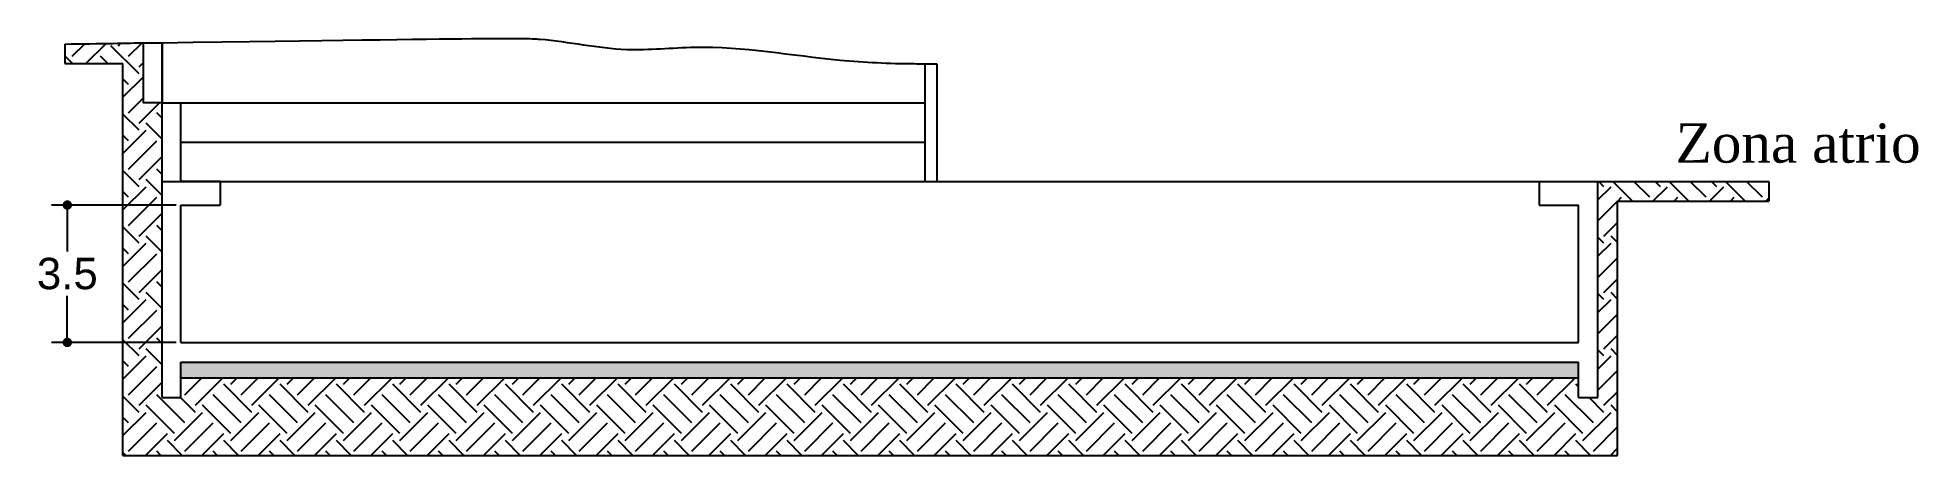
# Model space of a CAD drawing. Header units: metres. Extents: x 1491 to 3802, y 1670 to 4183.
# Drawn here: x 1613.94 to 1661.91, y 2126.87 to 2137.51 of the extents above; entities that cross this region are included whole.
import ezdxf

# ---------------------------------------------------------------- set-up
doc = ezdxf.new("R2010")
doc.units = ezdxf.units.M
for name, color, linetype in [('03_TEXT_int', 7, 'Continuous'), ('44_HS_Terreno', 8, 'Continuous'), ('50_HS_Granular', 8, 'Continuous')]:
    doc.layers.add(name, color=color, linetype=linetype)
doc.styles.add('Annota_RDC', font='Times New Roman.ttf', dxfattribs={"height": 2.2})
doc.styles.add('Annotative', font='Arial.ttf')
doc.dimstyles.new('Annotative_RDC', dxfattribs={"dimscale": 0.15, "dimtxt": 2, "dimasz": 0.6, "dimexe": 1, "dimexo": 0.3, "dimgap": 0.4, "dimtad": 1, "dimtih": 1, "dimtoh": 1, "dimdec": 1, "dimzin": 1, "dimdsep": 46, "dimtxsty": 'Annotative', "dimblk": 'DOT', "dimblk1": 'DOT', "dimblk2": 'DOT', "dimcen": 0.01, "dimclrd": 191, "dimclre": 191, "dimclrt": 7, "dimadec": 0, "dimazin": 0, "dimtfac": 1, "dimtdec": 1, "dimtmove": 2, "dimatfit": 3, "dimldrblk": 'DOT', "dimfxl": 1, "dimtolj": 1, "dimtzin": 0, "dimarcsym": 0})

msp = doc.modelspace()

# ---------------------------------------------------------------- texts
at = {"insert": (1655.437, 2135.322), "char_height": 1, "width": 6.80419, "attachment_point": 1, "style": 'Annota_RDC'}
msp.add_mtext('\\pxqc;Zona atrio ', dxfattribs=at)

# ---------------------------------------------------------------- blocks, each defined once
blk = doc.blocks.new('_DOT')
at = {"color": 0, "linetype": 'Continuous'}
blk.add_line((-0.5, 0), (-1, 0), dxfattribs=at)
at = {"color": 0, "linetype": 'Continuous', "const_width": 0.5}
blk.add_lwpolyline([(-0.25, 0, 1), (0.25, 0, 1)], format="xyb", close=True, dxfattribs=at)
blk = doc.blocks.new('*D37')
at = {"layer": '50_HS_Granular', "color": 191, "lineweight": -2, "transparency": 16777216}
for p, q in [((1617.476, 2133.242), (1614.298, 2133.242)), ((1614.698, 2133.002), (1614.698, 2132.057)), ((1614.698, 2129.982), (1614.698, 2130.926)), ((1617.476, 2129.742), (1614.298, 2129.742))]:
    blk.add_line(p, q, dxfattribs=at)
at = {"layer": 'Defpoints', "color": 0, "transparency": 16777216}
for p in [(1617.596, 2133.242), (1614.698, 2129.742), (1617.596, 2129.742)]:
    blk.add_point(p, dxfattribs=at)
at = {"layer": '50_HS_Granular', "color": 191, "lineweight": -2, "transparency": 16777216, "xscale": 0.24, "yscale": 0.24, "zscale": 0.24}
for p, rotation in [((1614.698, 2133.242), 90), ((1614.698, 2129.742), 270)]:
    blk.add_blockref('_DOT', p, dxfattribs=dict(at, rotation=rotation))
at = {"layer": '50_HS_Granular', "color": 7, "transparency": 16777216, "insert": (1614.698, 2131.492), "char_height": 0.8, "attachment_point": 5, "style": 'Annotative'}
blk.add_mtext('\\A1;3.5', dxfattribs=at)

# ---------------------------------------------------------------- dimensions: what is measured, and where the dimension line sits
at = {"layer": '50_HS_Granular'}
dim = msp.add_linear_dim(base=(1614.698, 2129.742), p1=(1617.596, 2133.242), p2=(1617.596, 2129.742), angle=90, dimstyle='Annotative_RDC', dxfattribs=at)
dim.commit()
dim.dimension.update_dxf_attribs({"geometry": '*D37', "text_midpoint": (1614.698, 2131.492)})

# ---------------------------------------------------------------- hatches: boundary and pattern name
at = {"layer": '44_HS_Terreno'}
h = msp.add_hatch(dxfattribs=at)
h.set_pattern_fill('EARTH', color=256, scale=0.4, angle=45)
h.set_pattern_definition([(45, (123.6514, 116.5627), (9e-17, 1.43684098), [1.016, -1.016]), (45, (123.382, 116.8321), (9e-17, 1.43684098), [1.016, -1.016]), (45, (123.1126, 117.1015), (9e-17, 1.43684098), [1.016, -1.016]), (135, (123.1126, 117.2811), (-1.43684098, 9e-17), [1.016, -1.016]), (135, (123.382, 117.5505), (-1.43684098, 9e-17), [1.016, -1.016]), (135, (123.6514, 117.8199), (-1.43684098, 9e-17), [1.016, -1.016])])
edge = h.paths.add_edge_path()
edge.add_spline(control_points=[(1616.638, 2137.376), (1616.326, 2137.366), (1615.513, 2137.355), (1614.633, 2137.343)], knot_values=[0, 0, 0, 0, 0.089911, 0.089911, 0.089911, 0.089911], degree=3, periodic=0)
edge.add_line((1614.633, 2137.343), (1614.633, 2136.843))
edge.add_line((1614.633, 2136.843), (1616.117, 2136.843))
edge.add_line((1616.117, 2136.843), (1616.117, 2126.866))
edge.add_line((1616.117, 2126.866), (1654.234, 2126.866))
edge.add_line((1654.234, 2126.866), (1654.234, 2133.342))
edge.add_line((1654.234, 2133.342), (1658.09, 2133.342))
edge.add_line((1658.09, 2133.342), (1658.09, 2133.842))
edge.add_line((1658.09, 2133.842), (1653.734, 2133.842))
edge.add_line((1653.734, 2133.842), (1653.734, 2128.342))
edge.add_line((1653.734, 2128.342), (1653.235, 2128.342))
edge.add_line((1653.235, 2128.342), (1653.235, 2128.842))
edge.add_line((1653.235, 2128.842), (1617.596, 2128.842))
edge.add_line((1617.596, 2128.842), (1617.596, 2128.342))
edge.add_line((1617.596, 2128.342), (1617.117, 2128.342))
edge.add_line((1617.117, 2128.342), (1617.117, 2135.842))
edge.add_line((1617.117, 2135.842), (1616.638, 2135.842))
edge.add_line((1616.638, 2135.842), (1616.638, 2137.376))
at = {"layer": '50_HS_Granular'}
h = msp.add_hatch(dxfattribs=at)
h.set_pattern_fill('GRAVEL', color=256, scale=0.1)
h.set_pattern_definition([(228.0127875, (124.38289, 117.57869), (-8.1280000006, -9.1439999994), [0.13668858, -13.53219346]), (184.969741, (124.291452, 117.477087), (12.1919999952, 1.0160000579), [0.2345619, -23.22161956]), (132.510447, (124.05777, 117.45677), (10.1600000043, -11.1759999961), [0.1653926, -16.3738891]), (267.273689, (123.66153, 117.202767), (1.0160000021, 20.3199999999), [0.2136018, -21.14657497]), (292.8336542, (123.65137, 116.989407), (-5.0800000004, 12.1919999998), [0.2094535, -20.7359231]), (357.273689, (123.73265, 116.796367), (-20.3199999999, 1.0160000021), [0.2136018, -21.14657497]), (37.6942405, (123.946012, 116.786207), (-13.2079999994, -10.16000000076), [0.28247746, -27.96524613]), (72.2553284, (124.169532, 116.958927), (7.1120000019, 22.3519999994), [0.2666878, -26.40210264]), (121.4295656, (124.25081, 117.212927), (-8.12800000115, 13.2079999993), [0.2143252, -21.21821828]), (175.2363583, (124.13905, 117.39581), (11.1759999998, -1.0160000018), [0.2446853, -11.9895748]), (222.3974378, (123.895212, 117.416127), (-12.1919999996, -11.17600000043), [0.31643117, -31.326709]), (138.814075, (124.66737, 117.19261), (-7.1119999996, 6.0960000005), [0.1080018, -10.69222633]), (171.4692344, (124.58609, 117.263727), (13.2080000004, -2.0319999977), [0.2054728, -20.3418556]), (225, (124.3829, 117.2942), (-1e-16, -1.016), [0.14368374, -1.29315724]), (203.1985905, (124.31177, 117.41613), (5.08, 2.0319999996), [0.07737653, -7.66024895]), (291.8014095, (124.24065, 117.38565), (-1.016, 3.048), [0.10942625, -5.3619012]), (30.9637565, (124.2813, 117.28405), (3.048, 2.032), [0.17772786, -5.74651926]), (161.565051, (124.4337, 117.3755), (2.032, -1.016), [0.12851486, -3.08435925]), (16.3895403, (123.65137, 117.385647), (10.16, 3.048), [0.1800352, -17.82353067]), (70.346176, (123.82409, 117.43645), (-4.0640000004, -11.1759999999), [0.15103958, -14.95288627]), (293.1985905, (124.43369, 117.57869), (-2.0319999996, 5.08), [0.15475204, -7.58287344]), (343.6104597, (124.49465, 117.436447), (-10.1600000002, 3.0479999993), [0.1800352, -17.82353067]), (339.443955, (123.65137, 116.75573), (-5.08, 2.032), [0.1736141, -8.50709373]), (294.7751406, (123.81393, 116.69477), (-5.080000006, 11.1759999973), [0.14546885, -14.40143735]), (66.8014095, (124.44385, 116.56269), (2.032, 5.08), [0.15475204, -7.58287344]), (17.3540246, (124.50481, 116.704927), (-13.2079999997, -4.0640000009), [0.1703131, -16.8609504]), (69.443955, (123.94601, 116.56269), (-2.032, -5.08), [0.08680704, -8.59390077]), (101.3099325, (124.3829, 116.56269), (-1.016, 4.064), [0.05180584, -5.128798]), (165.963757, (124.37273, 116.61349), (3.048, -1.016), [0.2094535, -3.97962184]), (186.009006, (124.16953, 116.664287), (10.16, 1.0160000005), [0.1941068, -19.21654595]), (303.690068, (124.2813, 117.1926), (-1.016, 2.032), [0.14652955, -3.51671054]), (353.1572266, (124.362572, 117.070687), (17.2720000001, -2.0319999991), [0.2558227, -25.32640363]), (60.945396, (124.61657, 117.04021), (-4.064, -7.112), [0.1046033, -10.35575693]), (90, (124.6674, 117.1316), (-1.016, 1.016), [0.06096, -0.95504]), (120.256437, (124.14921, 116.69477), (4.0639999995, -7.1120000003), [0.1411468, -13.9735763]), (48.0127875, (124.07809, 116.81669), (8.1280000007, 9.1439999994), [0.27337715, -13.3955049]), (0, (124.261, 117.0199), (1.016, 1.016), [0.26416, -0.75184]), (325.3048465, (124.52513, 117.01989), (10.1600000038, -7.1119999945), [0.16064382, -15.9037267]), (254.054604, (124.65721, 116.92845), (-1.016, -4.064), [0.14793163, -7.24866]), (207.6459754, (124.616572, 116.786207), (-19.3040000007, -10.15999999865), [0.24085804, -23.84498577]), (175.4260787, (124.403212, 116.674447), (-13.208, 1.016), [0.2548118, -25.2263386])])
h.paths.add_polyline_path([(1653.235, 2128.842), (1653.235, 2129.242), (1617.596, 2129.242), (1617.596, 2128.842)])

# ---------------------------------------------------------------- linework, layer by layer
for p, q in [((1617.117, 2128.342), (1617.117, 2137.376)), ((1617.596, 2137.383), (1617.596, 2137.384)), ((1616.117, 2126.866), (1616.117, 2136.843)), ((1636.571, 2136.842), (1636.571, 2133.842)), ((1636.571, 2136.842), (1636.87, 2136.842)), ((1636.87, 2136.842), (1636.87, 2133.842)), ((1617.117, 2135.842), (1617.596, 2135.842)), ((1617.117, 2135.842), (1636.571, 2135.842)), ((1617.596, 2133.842), (1617.596, 2135.842)), ((1617.596, 2134.842), (1636.571, 2134.842)), ((1617.117, 2133.842), (1636.571, 2133.842)), ((1636.571, 2133.842), (1652.235, 2133.842)), ((1652.235, 2133.842), (1653.734, 2133.842)), ((1653.734, 2128.342), (1653.734, 2133.842)), ((1653.734, 2133.842), (1658.09, 2133.842)), ((1617.596, 2129.742), (1617.596, 2133.242)), ((1617.596, 2133.242), (1618.596, 2133.242)), ((1652.235, 2133.242), (1653.235, 2133.242)), ((1653.235, 2129.742), (1653.235, 2133.242)), ((1654.234, 2126.866), (1654.234, 2133.342)), ((1654.234, 2133.342), (1658.09, 2133.342)), ((1617.596, 2129.742), (1653.235, 2129.742)), ((1617.596, 2128.342), (1617.596, 2129.242)), ((1617.596, 2129.242), (1653.235, 2129.242)), ((1653.235, 2128.342), (1653.235, 2129.242)), ((1617.596, 2128.842), (1653.235, 2128.842)), ((1617.117, 2128.342), (1617.596, 2128.342)), ((1653.235, 2128.342), (1653.734, 2128.342))]:
    msp.add_line(p, q)
at = {"linetype": 'Continuous', "ltscale": 12}
msp.add_open_spline([(1614.633, 2137.343), (1615.513, 2137.355), (1616.326, 2137.366), (1616.638, 2137.376)], degree=3, dxfattribs=at)
msp.add_open_spline([(1617.117, 2137.376), (1625.794, 2137.498), (1627.017, 2137.517), (1628.794, 2137.101), (1631.363, 2137.395), (1633.793, 2136.932), (1635.755, 2136.843), (1636.478, 2136.842), (1636.571, 2136.842)], degree=3, knots=[0.097122, 0.097122, 0.097122, 0.097122, 1.131121, 2.732888, 3.984948, 6.662257, 8.023629, 8.223634, 8.223634, 8.223634, 8.223634], dxfattribs=at)
at = {"layer": '03_TEXT_int'}
for p, q in [((1614.633, 2137.343), (1614.633, 2136.843)), ((1614.633, 2136.843), (1616.117, 2136.843)), ((1618.596, 2133.842), (1617.596, 2133.842)), ((1618.596, 2133.842), (1618.596, 2133.242)), ((1652.235, 2133.842), (1652.235, 2133.242)), ((1658.09, 2133.842), (1658.09, 2133.342)), ((1616.117, 2126.866), (1654.234, 2126.866))]:
    msp.add_line(p, q, dxfattribs=at)
msp.add_lwpolyline([(1617.117, 2135.842), (1616.638, 2135.842), (1616.638, 2137.376), (1617.117, 2137.376)], close=True, dxfattribs=at)

msp.set_redraw_order([(e.dxf.handle, doc.entitydb.next_handle()) for e in msp.query("TEXT MTEXT ATTDEF DIMENSION ARC_DIMENSION")])  # texts and dimensions are drawn at this point

doc.saveas('drawing.dxf')
